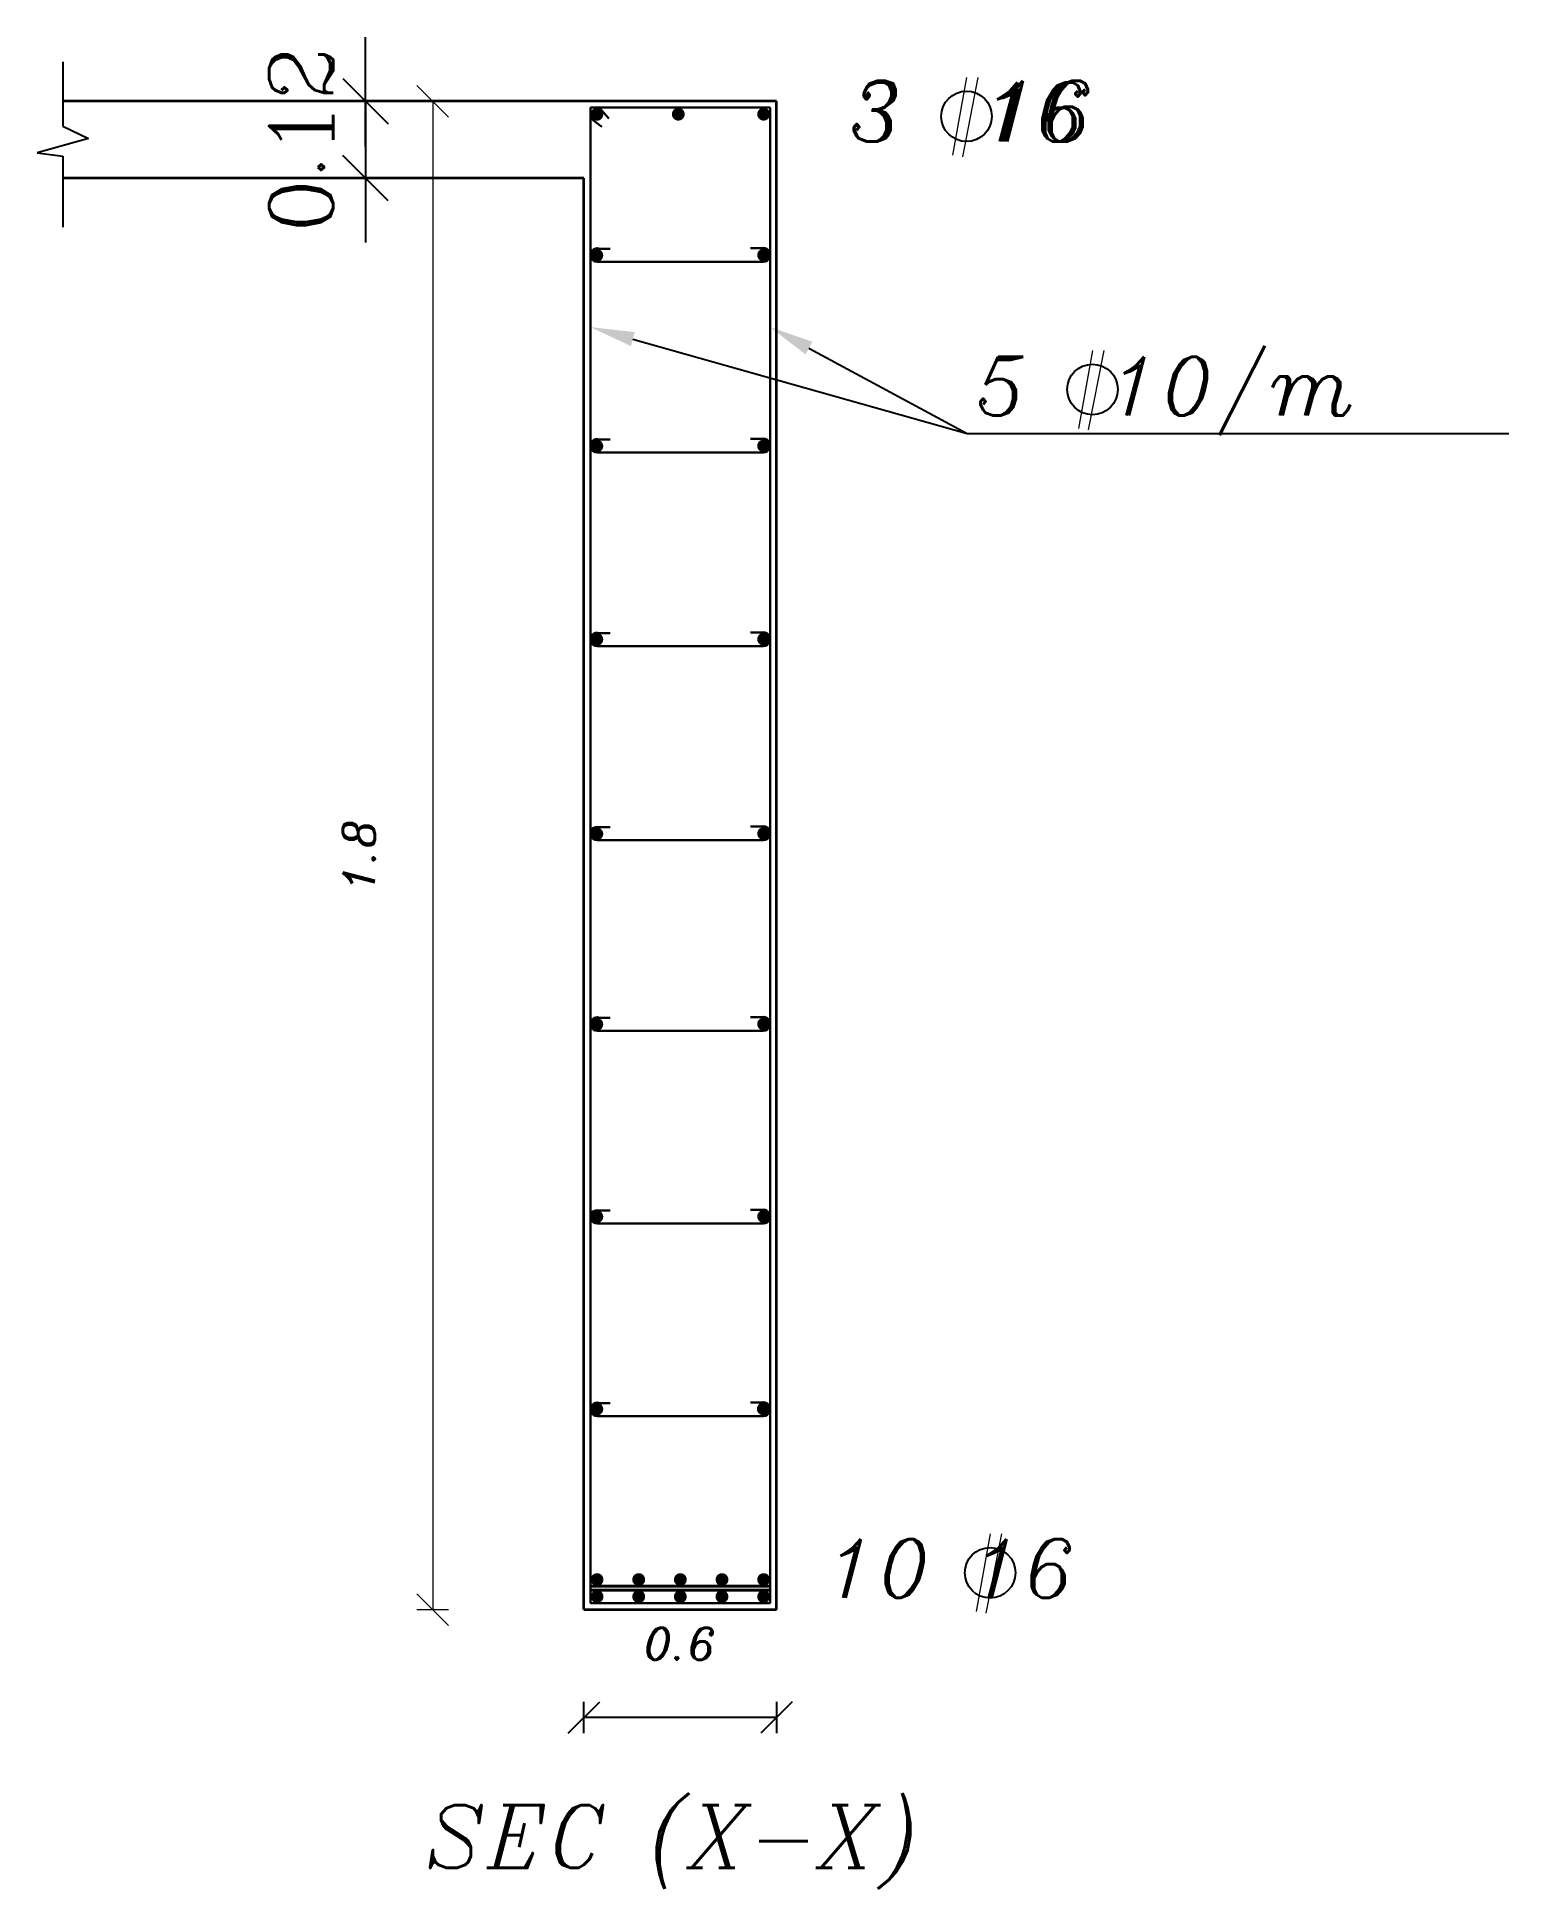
# Model space of a CAD drawing. Header units: metres. Extents: x 202848 to 204724, y 1924431 to 1925550.
# Drawn here: x 203997.9 to 204004.01, y 1924781.16 to 1924788.73 of the extents above; entities that cross this region are included whole.
import ezdxf
from ezdxf import colors
from ezdxf.entities.mleader import LeaderData, LeaderLine
from ezdxf.math import Vec2, Vec3

# ---------------------------------------------------------------- set-up
doc = ezdxf.new("R2010")
doc.units = ezdxf.units.M
doc.header["$MEASUREMENT"] = 0
for name, color, linetype, lineweight in [('AXES-C', 3, 'Continuous', 9), ('Dim', 8, 'Continuous', 15), ('rft', 5, 'Continuous', 40)]:
    doc.layers.add(name, color=color, linetype=linetype, lineweight=lineweight)
for name, color, linetype in [('COLUMN', 7, 'Continuous'), ('conc', 80, 'Continuous'), ('SEC', 170, 'Continuous'), ('STIRR', 8, 'Continuous'), ('text2', 161, 'Continuous')]:
    doc.layers.add(name, color=color, linetype=linetype)
doc.styles.add('DM', font='romanc.shx')
doc.styles.add('ITALICC', font='ITALICC.SHX')
doc.styles.add('ITALICT', font='ITALICC.SHX')
doc.styles.get("Standard").update_dxf_attribs({"font": 'arial.ttf'})

msp = doc.modelspace()

# ---------------------------------------------------------------- texts
at = {"layer": 'AXES-C', "insert": (203999.2206, 1924785.3843), "char_height": 0.13125, "attachment_point": 5, "rotation": 90, "style": 'ITALICT'}
msp.add_mtext('\\A1;1.8', dxfattribs=at)
at = {"layer": 'conc', "color": 3, "insert": (203998.9845, 1924788.3112), "char_height": 0.2625, "attachment_point": 5, "rotation": 90, "style": 'DM'}
msp.add_mtext('\\A1;0.12', dxfattribs=at)
at = {"layer": 'conc', "insert": (204000.5346, 1924782.1605), "char_height": 0.13125, "attachment_point": 5, "style": 'ITALICT'}
msp.add_mtext('\\A1;0.6', dxfattribs=at)
at = {"layer": 'Dim'}
for s, height, style, p in [('3  16', 0.24, 'ITALICT', (204001.2242, 1924788.3046)), ('3  16', 0.24782, 'ITALICC', (204001.2242, 1924788.3046)), ('5  10/m', 0.24, 'ITALICT', (204001.7421, 1924787.1831)), ('10 16', 0.24, 'ITALICT', (204001.1284, 1924782.3487)), ('SEC (X-X)', 0.25733, 'ITALICC', (203999.4901, 1924781.2433))]:
    msp.add_text(s, height=height, dxfattribs=dict(at, style=style)).set_placement(p)

# ---------------------------------------------------------------- blocks, each defined once
blk = doc.blocks.new('TK')
for p, q in [((0, 1.414), (0, -1.414)), ((-0.707, -0.707), (0.707, 0.707)), ((1.414, 0), (-1.414, 0))]:
    blk.add_line(p, q)
blk = doc.blocks.new('T1')
at = {"color": 3}
for p, q in [((-49.2, -49.2), (49.2, 49.2)), ((0, -49.2), (0, 49.2))]:
    blk.add_line(p, q, dxfattribs=at)

# ---------------------------------------------------------------- linework, layer by layer
at = {"layer": 'AXES-C'}
msp.add_line((203999.5224, 1924788.4674), (203999.5224, 1924782.3012), dxfattribs=at)
at = {"layer": 'COLUMN', "lineweight": 30}
for p, q in [((204000.2042, 1924787.8656), (204000.2477, 1924787.8654)), ((204000.8659, 1924787.8683), (204000.8224, 1924787.8683)), ((204000.1948, 1924787.8123), (204000.8748, 1924787.8123)), ((204000.1948, 1924787.032), (204000.8748, 1924787.032)), ((204000.2042, 1924787.0853), (204000.2477, 1924787.0851)), ((204000.8659, 1924787.0881), (204000.8224, 1924787.0881)), ((204000.2042, 1924786.2932), (204000.2477, 1924786.293)), ((204000.8659, 1924786.296), (204000.8224, 1924786.296)), ((204000.1948, 1924786.2399), (204000.8748, 1924786.2399)), ((204000.1948, 1924785.4464), (204000.8748, 1924785.4464)), ((204000.2042, 1924785.4997), (204000.2477, 1924785.4995)), ((204000.8659, 1924785.5024), (204000.8224, 1924785.5024)), ((204000.2042, 1924784.7206), (204000.2477, 1924784.7204)), ((204000.8659, 1924784.7233), (204000.8224, 1924784.7233)), ((204000.1948, 1924784.6672), (204000.8748, 1924784.6672)), ((204000.2042, 1924783.9318), (204000.2477, 1924783.9316)), ((204000.8659, 1924783.9346), (204000.8224, 1924783.9346)), ((204000.1948, 1924783.8785), (204000.8748, 1924783.8785)), ((204000.1946, 1924783.0915), (204000.8746, 1924783.0915)), ((204000.204, 1924783.1449), (204000.2476, 1924783.1447)), ((204000.8657, 1924783.1476), (204000.8222, 1924783.1476))]:
    msp.add_line(p, q, dxfattribs=at)
for centre in [(204000.1949, 1924787.8397), (204000.1949, 1924787.0595), (204000.1949, 1924786.2674), (204000.1949, 1924785.4738), (204000.1949, 1924784.6947), (204000.1949, 1924783.906), (204000.1948, 1924783.119)]:
    msp.add_arc(centre, 0.0275, 70.24855, 269.7353, dxfattribs=at)
at = {"layer": 'conc', "color": 53}
for p, q in [((203999.247, 1924788.5999), (203999.247, 1924788.7312)), ((203999.247, 1924788.4687), (203999.247, 1924788.1537)), ((203999.247, 1924788.0224), (203999.247, 1924787.8912))]:
    msp.add_line(p, q, dxfattribs=at)
at = {"layer": 'conc', "lineweight": 30}
for p, q in [((204000.1671, 1924788.3993), (204000.2132, 1924788.3635)), ((204000.2034, 1924788.4424), (204000.2429, 1924788.3983))]:
    msp.add_line(p, q, dxfattribs=at)
at = {"layer": 'conc'}
for p, q in [((204000.1395, 1924781.8587), (204000.1382, 1924781.8587)), ((204000.9283, 1924781.8587), (204000.1408, 1924781.8587)), ((204000.9296, 1924781.8587), (204000.9309, 1924781.8587))]:
    msp.add_line(p, q, dxfattribs=at)
at = {"layer": 'conc', "lineweight": 30}
for centre in [(204000.8736, 1924787.8408), (204000.8736, 1924787.0606), (204000.8736, 1924786.2685), (204000.8736, 1924785.4749), (204000.8736, 1924784.6958), (204000.8736, 1924783.9071), (204000.8734, 1924783.1201)]:
    msp.add_arc(centre, 0.0286, 272.43423, 105.62885, dxfattribs=at)
at = {"layer": 'Dim'}
for p, q in [((204001.7055, 1924788.5658), (204001.6476, 1924788.2476)), ((204001.7518, 1924788.5658), (204001.6881, 1924788.2418)), ((204002.2206, 1924787.4491), (204002.1627, 1924787.1309)), ((204002.2669, 1924787.4491), (204002.2032, 1924787.1251)), ((204001.8019, 1924782.6099), (204001.744, 1924782.2916)), ((204001.8482, 1924782.6099), (204001.7845, 1924782.2858))]:
    msp.add_line(p, q, dxfattribs=at)
at = {"layer": 'rft', "lineweight": 30}
for p, q in [((204000.9021, 1924788.4424), (204000.1671, 1924788.4424)), ((204000.1671, 1924782.3262), (204000.1671, 1924788.4424)), ((204000.9021, 1924782.3262), (204000.9021, 1924788.4424)), ((204000.1671, 1924782.3262), (204000.9021, 1924782.3262))]:
    msp.add_line(p, q, dxfattribs=at)
at = {"layer": 'rft'}
for p, q in [((204000.1653, 1924782.396), (204000.9003, 1924782.396)), ((204000.1653, 1924782.3794), (204000.9003, 1924782.3794))]:
    msp.add_line(p, q, dxfattribs=at)
at = {"layer": 'rft', "const_width": 0.0262}
for points in [[(204000.1802, 1924788.4147, 1), (204000.2064, 1924788.4147, 1)], [(204000.5135, 1924788.4156, 1), (204000.5397, 1924788.4156, 1)], [(204000.8625, 1924788.4156, 1), (204000.8887, 1924788.4156, 1)], [(204000.1802, 1924787.8384, 1), (204000.2064, 1924787.8384, 1)], [(204000.8625, 1924787.8393, 1), (204000.8887, 1924787.8393, 1)], [(204000.1802, 1924787.0581, 1), (204000.2064, 1924787.0581, 1)], [(204000.8625, 1924787.059, 1), (204000.8887, 1924787.059, 1)], [(204000.1802, 1924786.2675, 1), (204000.2064, 1924786.2675, 1)], [(204000.8625, 1924786.2684, 1), (204000.8887, 1924786.2684, 1)], [(204000.1802, 1924785.4725, 1), (204000.2064, 1924785.4725, 1)], [(204000.8625, 1924785.4735, 1), (204000.8887, 1924785.4735, 1)], [(204000.1802, 1924784.6936, 1), (204000.2064, 1924784.6936, 1)], [(204000.8625, 1924784.6945, 1), (204000.8887, 1924784.6945, 1)], [(204000.1802, 1924783.9069, 1), (204000.2064, 1924783.9069, 1)], [(204000.8625, 1924783.9078, 1), (204000.8887, 1924783.9078, 1)], [(204000.1802, 1924783.1199, 1), (204000.2064, 1924783.1199, 1)], [(204000.8611, 1924783.1209, 1), (204000.8874, 1924783.1209, 1)], [(204000.1813, 1924782.4227, 1), (204000.2075, 1924782.4227, 1)], [(204000.3515, 1924782.4227, 1), (204000.3778, 1924782.4227, 1)], [(204000.5218, 1924782.4227, 1), (204000.548, 1924782.4227, 1)], [(204000.692, 1924782.4227, 1), (204000.7183, 1924782.4227, 1)], [(204000.8625, 1924782.4227, 1), (204000.8887, 1924782.4227, 1)], [(204000.1813, 1924782.353, 1), (204000.2075, 1924782.353, 1)], [(204000.3515, 1924782.353, 1), (204000.3778, 1924782.353, 1)], [(204000.5218, 1924782.353, 1), (204000.548, 1924782.353, 1)], [(204000.692, 1924782.353, 1), (204000.7183, 1924782.353, 1)], [(204000.8625, 1924782.353, 1), (204000.8887, 1924782.353, 1)]]:
    msp.add_lwpolyline(points, format="xyb", close=True, dxfattribs=at)
at = {"layer": 'SEC'}
for p, q in [((203998.0096, 1924788.6301), (203998.0096, 1924788.3673)), ((203998.1147, 1924788.3169), (203997.9042, 1924788.2574)), ((203998.0096, 1924788.3673), (203998.1147, 1924788.3169)), ((203997.9042, 1924788.2574), (203998.0096, 1924788.2437)), ((203998.0096, 1924788.2437), (203998.0096, 1924787.9535))]:
    msp.add_line(p, q, dxfattribs=at)
at = {"layer": 'SEC', "lineweight": 35}
for p, q in [((204000.9283, 1924788.4687), (203998.009, 1924788.4687)), ((204000.9283, 1924782.2999), (204000.9283, 1924788.4687)), ((204000.1408, 1924788.1537), (203998.009, 1924788.1537)), ((204000.1408, 1924782.2999), (204000.1408, 1924788.1537)), ((204000.1408, 1924782.2999), (204000.9283, 1924782.2999))]:
    msp.add_line(p, q, dxfattribs=at)
at = {"layer": 'STIRR', "lineweight": -2}
for centre in [(204001.7053, 1924788.4067), (204002.2203, 1924787.29), (204001.8016, 1924782.4507)]:
    msp.add_circle(centre, 0.1033, dxfattribs=at)

# ---------------------------------------------------------------- block references
at = {"layer": 'AXES-C', "xscale": 0.001312500000040018, "yscale": 0.001312500000040018, "zscale": 0.001312500000040018}
for p, rotation in [((203999.5224, 1924788.4687), 90), ((203999.5224, 1924782.2999), 270)]:
    msp.add_blockref('T1', p, dxfattribs=dict(at, rotation=rotation))
at = {"layer": 'conc', "color": 53, "xscale": 0.1312500000001364, "yscale": 0.1312500000001364, "zscale": 0.1312500000001364}
for p, rotation in [((203999.247, 1924788.4687), 270), ((203999.247, 1924788.1537), 90)]:
    msp.add_blockref('TK', p, dxfattribs=dict(at, rotation=rotation))
at = {"layer": 'conc', "xscale": 0.00131249999958527, "yscale": 0.00131249999958527, "zscale": 0.00131249999958527}
msp.add_blockref('T1', (204000.1408, 1924781.8587), dxfattribs=at)
at = {"layer": 'conc', "xscale": 0.00131249999958527, "yscale": 0.00131249999958527, "zscale": 0.00131249999958527, "rotation": 180}
msp.add_blockref('T1', (204000.9283, 1924781.8587), dxfattribs=at)

msp.set_redraw_order([(e.dxf.handle, doc.entitydb.next_handle()) for e in msp.query("TEXT MTEXT ATTDEF DIMENSION ARC_DIMENSION")])  # texts and dimensions are drawn at this point

# ---------------------------------------------------------------- leaders
at = {"layer": 'text2', "lineweight": -2}
ml = msp.add_multileader_mtext('Standard', dxfattribs=at)
ml.set_content('', color=256)
ml.set_leader_properties()
ml.build(insert=Vec2(0, 0))
ml.multileader.update_dxf_attribs({"dogleg_length": 0.36, "arrow_head_size": 0.18})
ctx = ml.context
ctx.base_point, ctx.char_height, ctx.arrow_head_size, ctx.landing_gap_size, ctx.plane_origin = Vec3(204003.9234, 1924787.11), 0.18, 0.18, 0.09, Vec3(204000.1671, 1924787.5448)
notes = []
notes.append((ctx, [(0, (1, 1, 0), (204001.7081, 1924787.11), (1, 0), 2.2154, [(0, [(204000.1671, 1924787.5448)], 0, [])])]))
ctx.mtext.insert, ctx.mtext.flow_direction = Vec3(204004.0134, 1924787.2), 5
ml = msp.add_multileader_mtext('Standard', dxfattribs=at)
ml.set_content('', color=256)
ml.set_leader_properties()
ml.build(insert=Vec2(0, 0))
ml.multileader.update_dxf_attribs({"dogleg_length": 0.36, "arrow_head_size": 0.18})
ctx = ml.context
ctx.base_point, ctx.char_height, ctx.arrow_head_size, ctx.landing_gap_size, ctx.plane_origin = Vec3(204002.0681, 1924787.11), 0.18, 0.18, 0.09, Vec3(204000.9021, 1924787.5448)
notes.append((ctx, [(0, (1, 1, 0), (204001.7081, 1924787.11), (1, 0), 0.36, [(0, [(204000.9021, 1924787.5448)], 0, [])])]))
ctx.mtext.insert, ctx.mtext.flow_direction = Vec3(204002.1581, 1924787.2), 5
for ctx, leaders in notes:
    for number, flags, end, landing, length, lines in leaders:
        leader = LeaderData()
        leader.index, (leader.has_last_leader_line, leader.has_dogleg_vector, leader.attachment_direction) = number, flags
        leader.last_leader_point, leader.dogleg_vector, leader.dogleg_length = Vec3(end), Vec3(landing), length
        for number, points, colour, breaks in lines:
            line = LeaderLine()
            line.index, line.vertices, line.color, line.breaks = number, Vec3.list(points), colors.encode_raw_color(colour), breaks
            leader.lines.append(line)
        ctx.leaders.append(leader)

doc.saveas('drawing.dxf')
